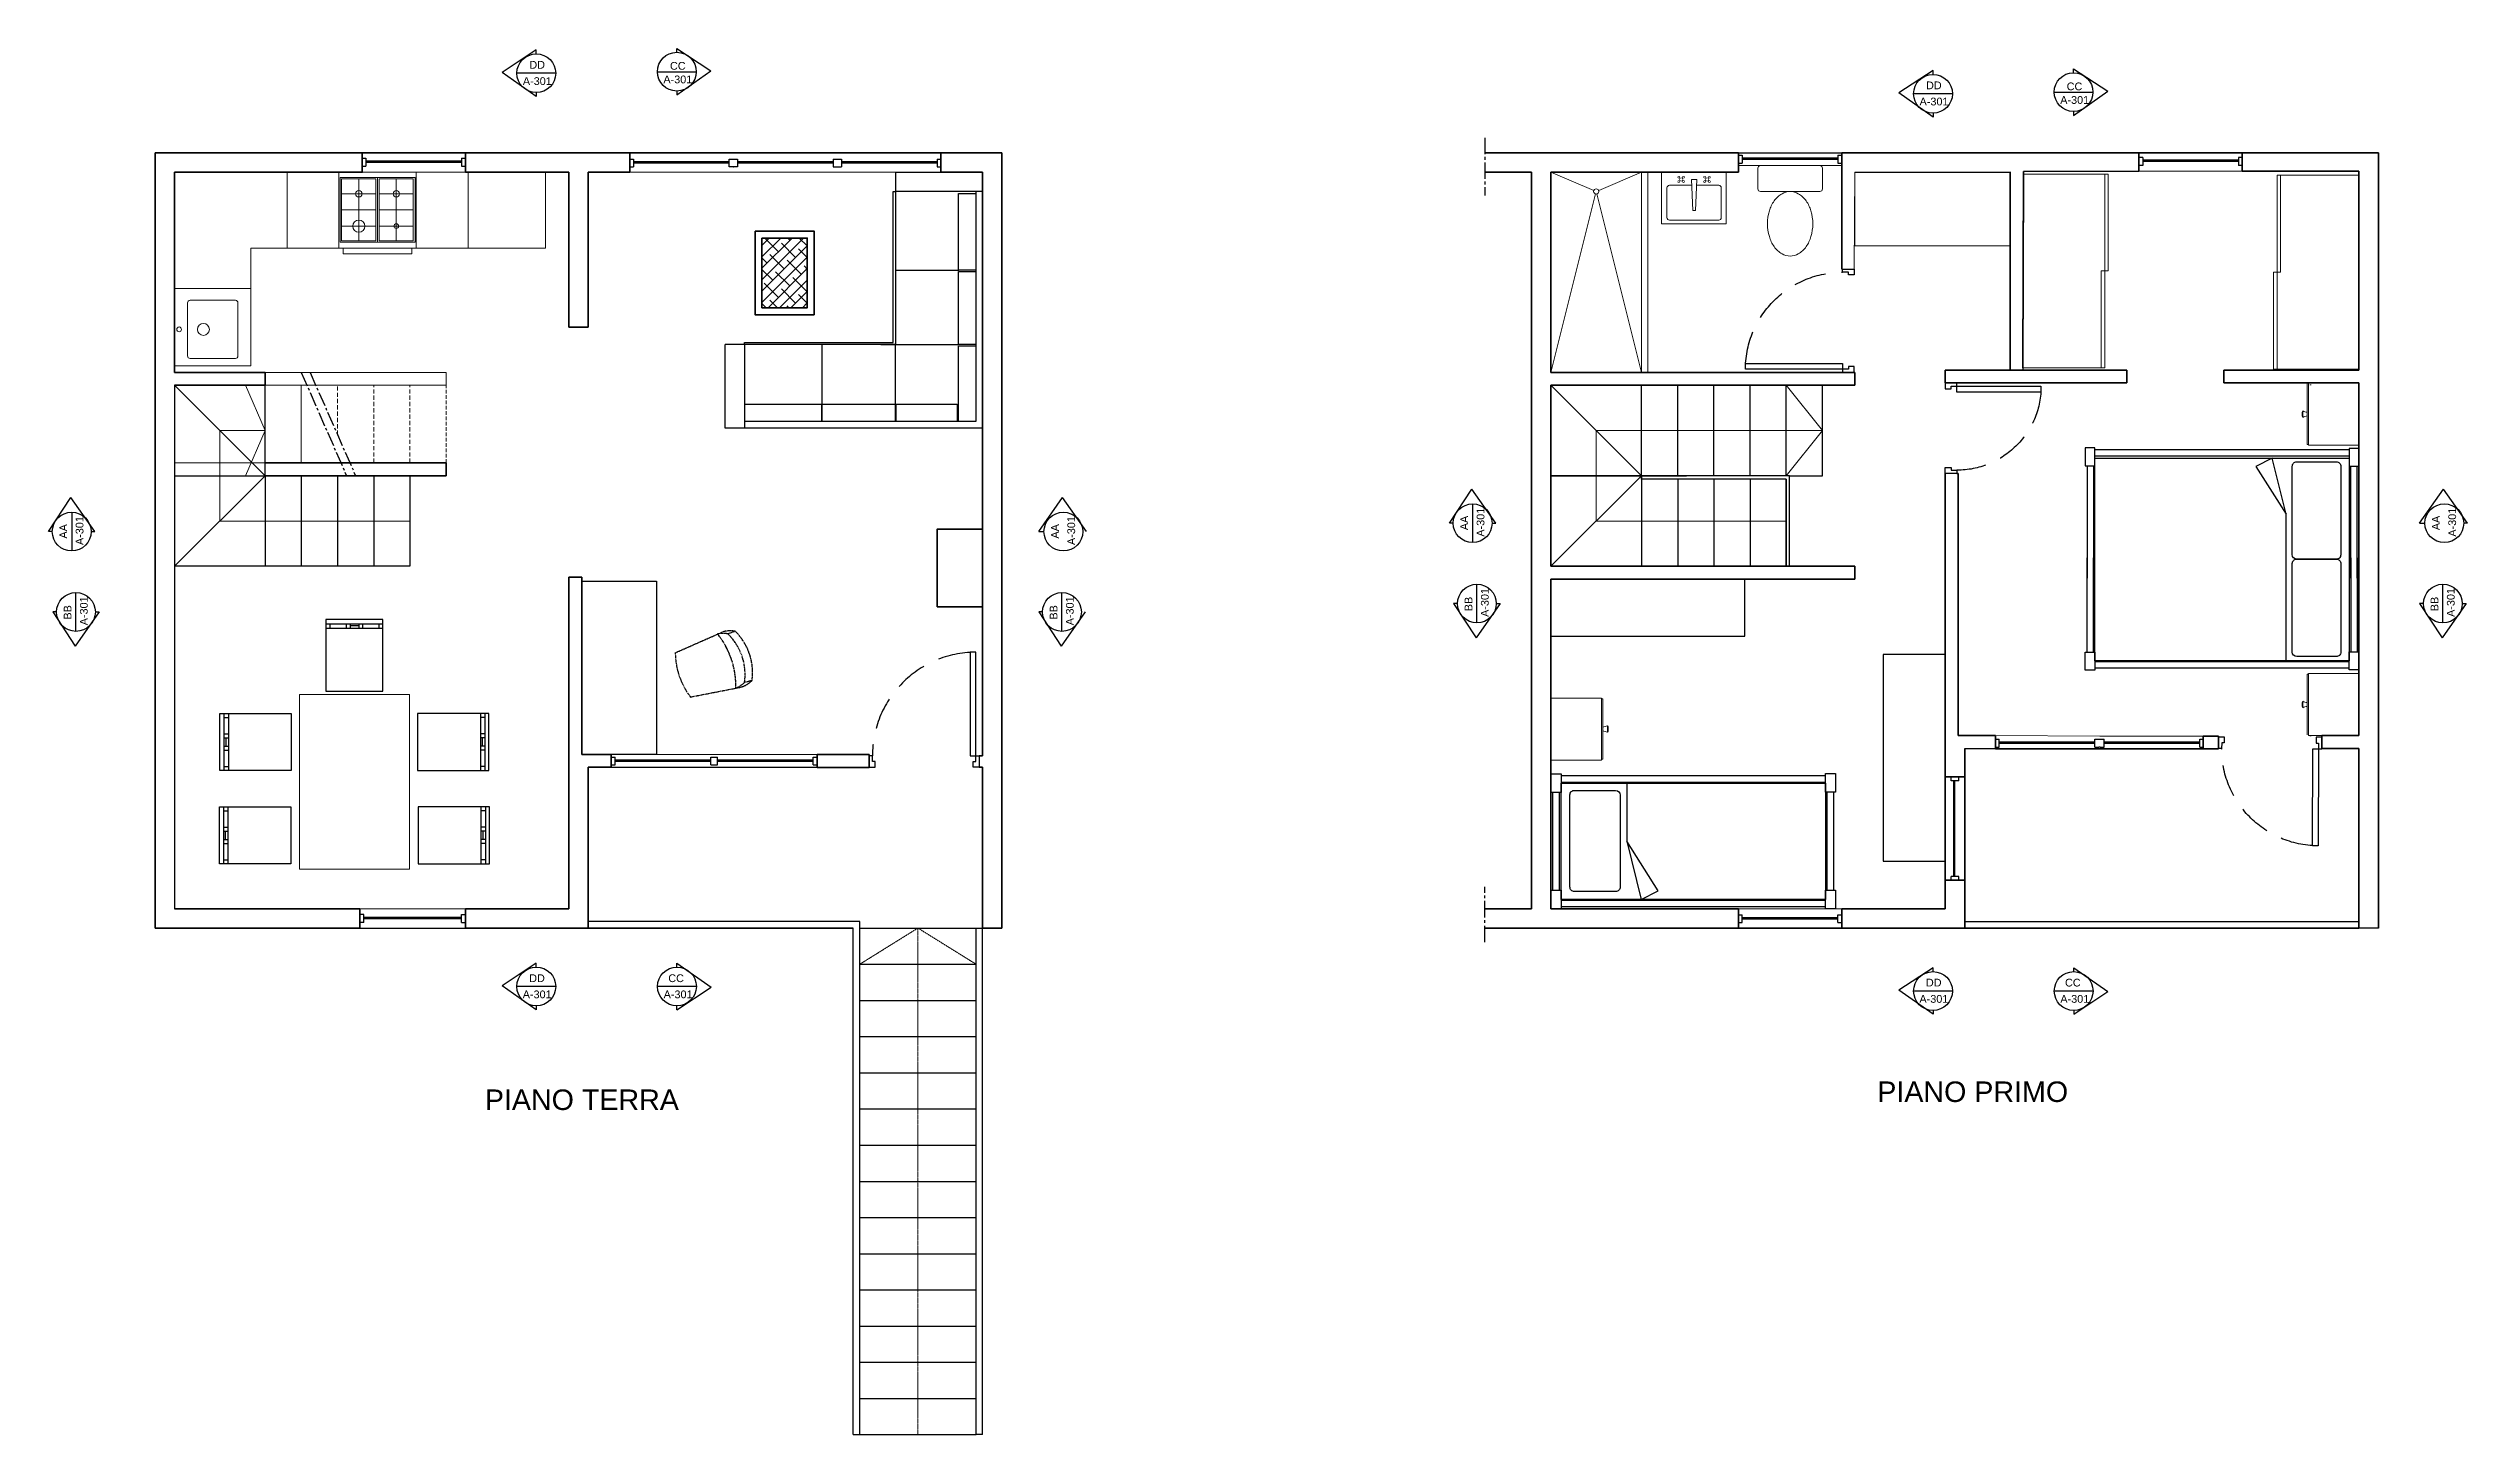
# Model space of a CAD drawing. Header units: millimetres. Extents: x 973 to 8173, y 576 to 2646.
# Drawn here: x 973 to 2844, y 1573 to 2646 of the extents above; entities that cross this region are included whole.
import ezdxf

# ---------------------------------------------------------------- set-up
doc = ezdxf.new("R2010")
doc.units = ezdxf.units.MM
doc.linetypes.add('CENTER2', pattern=[1.125, 0.75, -0.125, 0.125, -0.125])
doc.linetypes.add('HIDDEN', pattern=[0.375, 0.25, -0.125])
for name, color, linetype in [('A-ANNO-SCRN', 30, 'Continuous'), ('prospetti', 7, 'Continuous'), ('quote e robe', 3, 'Continuous'), ('SECT-SYMB', 6, 'Continuous'), ('struttura', 7, 'Continuous')]:
    doc.layers.add(name, color=color, linetype=linetype)
for name, color, linetype, lineweight in [('A-DOOR-FULL', 4, 'Continuous', 25), ('A-FLOR-OVHD', 3, 'HIDDEN', 18), ('A-FLOR-STRS', 4, 'Continuous', 25), ('A-FURN', 8, 'Continuous', 18), ('A-GLAZ-FULL', 4, 'Continuous', 25), ('A-WALL-FULL', 7, 'Continuous', 35), ('A-WALL-FULL-EXTR', 7, 'Continuous', 35), ('A-WALL-FULL-INTR', 7, 'Continuous', 35), ('quote', 3, 'Continuous', 18)]:
    doc.layers.add(name, color=color, linetype=linetype, lineweight=lineweight)
doc.styles.get("Standard").update_dxf_attribs({"font": 'Arial.ttf'})

msp = doc.modelspace()

# ---------------------------------------------------------------- texts
at = {"layer": 'quote', "char_height": 15.851, "attachment_point": 1}
for s, insert in [('PIANO TERRA', (1310.2, 1840.4)), ('PIANO PRIMO', (2387.3, 1846.6))]:
    msp.add_mtext_dynamic_manual_height_columns(s, width=216.707, gutter_width=12.5, heights=[0], dxfattribs=dict(at, insert=insert))
at = {"layer": 'SECT-SYMB', "color": 4}
for s, p in [('A-301', (1339.6, 2617.7)), ('DD', (1344.6, 2630.3)), ('A-301', (1448.3, 2619)), ('CC', (1453.4, 2629.5)), ('DD', (2425, 2614.4)), ('A-301', (2420, 2601.9)), ('A-301', (2528.8, 2603.1)), ('CC', (2533.8, 2613.6)), ('DD', (1344.5, 1923.5)), ('CC', (1452.1, 1923.5)), ('A-301', (1339.5, 1911)), ('A-301', (1448.5, 1911)), ('A-301', (2419.9, 1907.5)), ('DD', (2424.9, 1920.1)), ('A-301', (2528.9, 1907.5)), ('CC', (2532.5, 1920.1))]:
    msp.add_text(s, height=6, dxfattribs=at).set_placement(p)
for s, p in [('A-301', (999.7, 2261.7)), ('A-301', (999.7, 2261.7)), ('A-301', (1766.8, 2261.7)), ('AA', (2070.8, 2273.2)), ('A-301', (2083.4, 2268.2)), ('AA', (2822.4, 2273.2)), ('A-301', (2835, 2268.2)), ('AA', (987.1, 2266.7)), ('AA', (987.1, 2266.7)), ('AA', (1754.2, 2266.7)), ('A-301', (2086.7, 2206.1)), ('A-301', (2833.9, 2206.1)), ('BB', (990.4, 2204)), ('BB', (990.4, 2204)), ('A-301', (1003, 2199.6)), ('A-301', (1003, 2199.6)), ('BB', (1753.1, 2204)), ('A-301', (1765.7, 2199.6)), ('BB', (2074.1, 2210.5)), ('BB', (2821.3, 2210.5))]:
    msp.add_text(s, height=6, rotation=90, dxfattribs=at).set_placement(p)

# ---------------------------------------------------------------- blocks, each defined once
blk = doc.blocks.new('DOOR-80')
for points in [[(-0.07, 0.89), (-0.07, 0.09), (-0.025, 0.09), (-0.025, 0.89), (-0.07, 0.89)], [(-0.825, 0.09), (-0.85, 0.09), (-0.85, 0), (-0.805, 0), (-0.805, 0.045), (-0.825, 0.045), (-0.825, 0.09)], [(-0.025, 0.09), (0, 0.09), (0, 0), (-0.045, 0), (-0.045, 0.045), (-0.025, 0.045), (-0.025, 0.09)]]:
    blk.add_lwpolyline(points)
at = {"linetype": 'HIDDEN'}
blk.add_arc((-0.023, 0.089), 0.802, 93.3811, 179.9341, dxfattribs=at)
blk = doc.blocks.new('INOD')
for p, q in [((0.23, 0), (-0.23, 0)), ((-0.25, -0.02), (-0.25, -0.18)), ((0.25, -0.18), (0.25, -0.02)), ((-0.23, -0.2), (0.23, -0.2))]:
    blk.add_line(p, q)
blk.add_lwpolyline([(-0.175, -0.45, 0.07067), (-0.161, -0.549, 0.082314), (-0.124, -0.627, 0.106842), (-0.063, -0.683, 0.13438), (0, -0.7, 0.13438), (0.063, -0.683, 0.106842), (0.124, -0.627, 0.082314), (0.161, -0.549, 0.07067), (0.175, -0.45, 0.07067), (0.161, -0.351, 0.082314), (0.124, -0.273, 0.106842), (0.063, -0.217, 0.13438), (0, -0.2, 0.13438), (-0.063, -0.217, 0.106842), (-0.124, -0.273, 0.082314), (-0.161, -0.351, 0.07067)], format="xyb", close=True)
for centre, start, end in [((-0.23, -0.02), 90, 180), ((-0.23, -0.18), 180, 270), ((0.23, -0.02), 0, 90), ((0.23, -0.18), 270, 0)]:
    blk.add_arc(centre, 0.02, start, end)
blk = doc.blocks.new('DOOR-75')
for points in [[(-0.07, 0.84), (-0.07, 0.09), (-0.025, 0.09), (-0.025, 0.84), (-0.07, 0.84)], [(-0.775, 0.09), (-0.8, 0.09), (-0.8, 0), (-0.755, 0), (-0.755, 0.045), (-0.775, 0.045), (-0.775, 0.09)], [(-0.025, 0.09), (0, 0.09), (0, 0), (-0.045, 0), (-0.045, 0.045), (-0.025, 0.045), (-0.025, 0.09)]]:
    blk.add_lwpolyline(points)
at = {"linetype": 'HIDDEN'}
blk.add_arc((-0.023, 0.089), 0.752, 93.6181, 179.9249, dxfattribs=at)
blk = doc.blocks.new('DOOR-65')
for points in [[(-0.07, 0.74), (-0.07, 0.09), (-0.025, 0.09), (-0.025, 0.74), (-0.07, 0.74)], [(-0.675, 0.09), (-0.7, 0.09), (-0.7, 0), (-0.655, 0), (-0.655, 0.045), (-0.675, 0.045), (-0.675, 0.09)], [(-0.025, 0.09), (0, 0.09), (0, 0), (-0.045, 0), (-0.045, 0.045), (-0.025, 0.045), (-0.025, 0.09)]]:
    blk.add_lwpolyline(points)
at = {"linetype": 'HIDDEN'}
blk.add_arc((-0.022, 0.089), 0.653, 94.2076, 179.8995, dxfattribs=at)
blk = doc.blocks.new('A$C314E146F')
at = {"layer": 'struttura'}
for p, q in [((56.5, 93.5), (56.5, 50.2)), ((56.5, 50.2), (67.2, 6.9)), ((79.9, 13.3), (56.5, 50.2)), ((67.2, 6.9), (79.9, 13.3))]:
    blk.add_line(p, q, dxfattribs=at)
for points in [[(0, 100.4), (7.5, 100.4), (7.5, 86.6), (0, 86.6)], [(7.5, 93.5), (204.4, 93.5), (204.4, 6.9), (7.5, 6.9)], [(204.4, 100.7), (211.9, 100.7), (211.9, 86.9), (204.4, 86.9)], [(0, 13.7), (7.5, 13.7), (7.5, 0), (0, 0)], [(204.4, 13.7), (211.9, 13.7), (211.9, 0), (204.4, 0)]]:
    blk.add_lwpolyline(points, close=True, dxfattribs=at)
for points in [[(7.5, 99.3), (204.4, 99.3)], [(7.5, 94.3), (204.4, 94.3)], [(1.4, 13.7), (1.4, 86.6)], [(6.3, 13.7), (6.3, 86.6)], [(205.4, 86.9), (205.4, 13.7)], [(210.4, 86.9), (210.4, 13.7)], [(204.4, 6.2), (7.5, 6.2)], [(204.4, 1.3), (7.5, 1.3)]]:
    blk.add_lwpolyline(points, dxfattribs=at)
blk.add_lwpolyline([(14.1, 50.5), (14.1, 84.8, -0.432307), (17.6, 88.1), (48.1, 88.1, -0.414026), (51.6, 84.6), (51.6, 16.1, -0.419057), (48.2, 12.7), (17.5, 12.7, -0.423065), (14.1, 16.2), (14.1, 84.8)], format="xyb", dxfattribs=at)

# ---------------------------------------------------------------- hatches: boundary and pattern name
at = {"layer": 'A-ANNO-SCRN'}
h = msp.add_hatch(dxfattribs=at)
h.set_pattern_fill('ANSI38', color=3, scale=50)
h.set_pattern_definition([(45, (993.767, 1538.511), (-4.419417, 4.419417), []), (135, (993.767, 1538.511), (-13.258252, 4.419417), [15.625, -9.375])])
h.paths.add_polyline_path([(1524.5, 2445.3), (1559.6, 2445.3), (1559.6, 2499.2), (1524.5, 2499.2)])

# ---------------------------------------------------------------- linework, layer by layer
at = {"linetype": 'CENTER2', "ltscale": 17}
for p, q in [((2083.7, 2576.9), (2083.7, 2532.2)), ((2083.7, 1954.4), (2083.7, 1997.3))]:
    msp.add_line(p, q, dxfattribs=at)
at = {"color": 253}
for p, q in [((2279.9, 2565.3), (2359.9, 2565.3)), ((1213.6, 1965.3), (1295.2, 1965.3))]:
    msp.add_line(p, q, dxfattribs=at)
at = {"color": 3}
for p, q in [((1627.8, 2550.3), (1627.8, 2416.9)), ((2490, 2550.3), (2490, 2493.3)), ((2500.3, 2548.8), (2500, 2398.8)), ((1626.1, 2418.5), (1626.1, 2535.3)), ((1626.1, 2535.3), (1627.8, 2535.3)), ((1695.2, 2535.3), (1695.2, 2352.1)), ((1676.8, 2474.1), (1627.8, 2474.1)), ((1511, 2416.9), (1496, 2416.9)), ((1511, 2416.9), (1511, 2418.5)), ((1511, 2418.5), (1626.1, 2418.5)), ((1616.4, 2416.9), (1511, 2416.9)), ((1571.1, 2370.8), (1571, 2416.9)), ((1627.8, 2416.9), (1615, 2416.9)), ((1616.4, 2416.9), (1676.3, 2416.9)), ((1627.8, 2370.6), (1627.8, 2416.9)), ((1628.1, 2370.6), (1628.1, 2357.2)), ((1690.1, 2357.2), (1511, 2357.2)), ((1695.2, 2352.1), (1511, 2352.1)), ((1385.2, 2099.7), (1385.2, 2233.7)), ((1385.2, 2233.7), (1442.9, 2233.7)), ((1442.9, 2233.7), (1442.9, 2099.7)), ((2284.9, 2235.3), (2134.9, 2235.3)), ((2134.9, 2235.3), (2134.9, 2191.3)), ((2284.9, 2191.3), (2284.9, 2235.3)), ((1187.3, 2200.8), (1231.3, 2200.8)), ((1187.3, 2197.4), (1231.3, 2197.4)), ((1190.3, 2200.8), (1190.3, 2197.4)), ((1203, 2200.8), (1203, 2197.4)), ((1206.1, 2200.8), (1206.1, 2197.4)), ((1212.6, 2199.1), (1206.1, 2199.1)), ((1212.6, 2200.8), (1212.6, 2197.4)), ((1215.6, 2200.8), (1215.6, 2197.4)), ((1228.2, 2200.8), (1228.2, 2197.4)), ((2134.9, 2191.3), (2284.9, 2191.3)), ((2715.9, 2139.9), (2715.9, 2136.7)), ((1108.4, 2131.4), (1108.4, 2087.3)), ((1108.4, 2128.3), (1111.8, 2128.3)), ((1108.4, 2115.7), (1111.8, 2115.7)), ((1111.8, 2131.4), (1111.8, 2087.3)), ((1306.8, 2131.4), (1306.8, 2087.3)), ((1310.2, 2128.3), (1306.8, 2128.3)), ((1310.2, 2115.7), (1306.8, 2115.7)), ((1310.2, 2131.4), (1310.2, 2087.3)), ((1108.4, 2112.6), (1111.8, 2112.6)), ((1108.4, 2106.1), (1111.8, 2106.1)), ((1108.4, 2103), (1111.8, 2103)), ((1110.1, 2106.1), (1110.1, 2112.6)), ((1310.2, 2112.6), (1306.8, 2112.6)), ((1310.2, 2106.1), (1306.8, 2106.1)), ((1310.2, 2103), (1306.8, 2103)), ((1308.5, 2106.1), (1308.5, 2112.6)), ((1442.9, 2099.7), (1385.2, 2099.7)), ((1108.4, 2090.4), (1111.8, 2090.4)), ((1310.2, 2090.4), (1306.8, 2090.4)), ((1108, 2059.1), (1108, 2015)), ((1111.5, 2059), (1111.5, 2015)), ((1307.1, 2059), (1307.1, 2015)), ((1310.6, 2059.1), (1310.6, 2015)), ((1108, 2056), (1111.5, 2056)), ((1108, 2043.3), (1111.5, 2043.3)), ((1108, 2040.3), (1111.5, 2040.3)), ((1109.7, 2033.8), (1109.7, 2040.3)), ((1310.6, 2056), (1307.1, 2056)), ((1310.6, 2043.3), (1307.1, 2043.3)), ((1310.6, 2040.3), (1307.1, 2040.3)), ((1308.8, 2033.8), (1308.8, 2040.3)), ((1108, 2033.8), (1111.5, 2033.8)), ((1108, 2030.7), (1111.5, 2030.7)), ((1310.6, 2033.8), (1307.1, 2033.8)), ((1310.6, 2030.7), (1307.1, 2030.7)), ((1108, 2018.1), (1111.5, 2018.1)), ((1310.6, 2018.1), (1307.1, 2018.1)), ((1600.2, 1970.3), (1390.2, 1970.3)), ((2454.9, 1970.4), (2759.9, 1970.4))]:
    msp.add_line(p, q, dxfattribs=at)
at = {"color": 7}
for p, q in [((2369.8, 2550.3), (2490, 2550.3)), ((2500, 2398.8), (2500, 2397.1)), ((1070.2, 2385.3), (1070.2, 2325.3)), ((2454.9, 2104.3), (2478.7, 2104.3)), ((1690.2, 1965.3), (1695.2, 1965.3)), ((2774.9, 1965.3), (2759.9, 1965.3)), ((1595.2, 1573.3), (1600.2, 1573.3)), ((1695.2, 1573.3), (1690.2, 1573.3))]:
    msp.add_line(p, q, dxfattribs=at)
at = {"color": 7, "true_color": 0xffffff}
msp.add_line((1690.1, 2535.3), (1690.1, 2357.2), dxfattribs=at)
for p, q in [((1375.2, 2430.3), (1375.2, 2430.3)), ((1070.2, 2325.3), (1070.2, 1980.3))]:
    msp.add_line(p, q)
at = {"color": 3, "linetype": 'CENTER2', "ltscale": 15}
for p, q in [((1168.2, 2395.3), (1203.2, 2315.3)), ((1175, 2395.3), (1210.2, 2315.3))]:
    msp.add_line(p, q, dxfattribs=at)
at = {"color": 3, "linetype": 'CENTER2'}
for p, q in [((1457.5, 2178.3), (1493.9, 2194.4)), ((1503.9, 2194.9), (1498.2, 2192.9)), ((1516.8, 2156.8), (1511.1, 2155.3)), ((1469.2, 2144.1), (1508.2, 2151.7))]:
    msp.add_line(p, q, dxfattribs=at)
at = {"color": 3}
for points in [[(1627.8, 2550.3), (1695.2, 2550.3), (1695.2, 2535.3), (1627.8, 2535.3)], [(1511, 2416.9), (1511, 2352.1), (1496, 2352.1), (1496, 2416.9)], [(1628.1, 2370.6), (1675.6, 2370.6), (1675.6, 2357.2), (1628.1, 2357.2)], [(1187.3, 2204), (1187.3, 2148.7), (1231.3, 2148.7), (1231.3, 2204), (1187.3, 2204)], [(1105.2, 2131.4), (1160.5, 2131.4), (1160.5, 2087.3), (1105.2, 2087.3), (1105.2, 2131.4)], [(1313.4, 2131.4), (1258.1, 2131.4), (1258.1, 2087.3), (1313.4, 2087.3), (1313.4, 2131.4)], [(1104.9, 2059.1), (1160.1, 2059.1), (1160.1, 2015), (1104.9, 2015), (1104.9, 2059.1)], [(1313.7, 2059.1), (1258.5, 2059.1), (1258.5, 2015), (1313.7, 2015), (1313.7, 2059.1)]]:
    msp.add_lwpolyline(points, dxfattribs=at)
for points in [[(1690.1, 2474.5), (1676.7, 2474.5), (1676.7, 2533.7), (1690.1, 2533.7)], [(1690.1, 2416.9), (1676.7, 2416.9), (1676.7, 2473.3), (1690.1, 2473.3)], [(1690.1, 2357.2), (1676.7, 2357.2), (1676.7, 2415.9), (1690.1, 2415.9)], [(1570.5, 2370.6), (1570.5, 2357.2), (1511.3, 2357.2), (1511.3, 2370.6)], [(1627.7, 2370.6), (1627.7, 2357.2), (1571.2, 2357.2), (1571.2, 2370.6)]]:
    msp.add_lwpolyline(points, close=True, dxfattribs=at)
at = {"color": 3, "linetype": 'CENTER2'}
for centre, radius, start, end in [((1494.4, 2171), 22.3, 80.1665, 100.6897), ((1439, 2152.3), 65.4, 358.888, 38.3691), ((1500.1, 2173), 22.3, 80.1665, 106.0903), ((1467.4, 2161.4), 44.1, 352.1221, 45.637), ((1472.5, 2163), 44.8, 352.0125, 45.4416), ((1515.3, 2179), 57.8, 180.745, 217.1749), ((1495.8, 2171.6), 22.3, 292.6223, 313.2063), ((1501.6, 2173), 22.3, 287.2825, 313.2063)]:
    msp.add_arc(centre, radius, start, end, dxfattribs=at)
at = {"layer": 'A-FLOR-OVHD', "linetype": 'ByBlock'}
for p, q in [((1215.2, 2550.3), (1295.2, 2550.3)), ((1140.2, 2395.3), (1280.2, 2395.3)), ((1140.2, 2385.3), (1280.2, 2385.3)), ((1168.2, 2325.3), (1168.2, 2385.3)), ((1280.2, 2395.3), (1280.2, 2385.3)), ((2344.9, 2350.3), (2316.9, 2385.3)), ((1105.2, 2280.3), (1105.2, 2350.3)), ((1105.2, 2350.3), (1140.2, 2350.3)), ((2169.9, 2280.3), (2169.9, 2350.3)), ((2169.9, 2350.3), (2344.9, 2350.3)), ((2344.9, 2350.3), (2316.9, 2315.3)), ((1140.2, 2325.3), (1070.2, 2325.3)), ((1252.2, 2280.3), (1105.2, 2280.3)), ((2316.9, 2280.3), (2169.9, 2280.3))]:
    msp.add_line(p, q, dxfattribs=at)
at = {"layer": 'A-FLOR-OVHD'}
msp.add_line((1215.6, 2550.3), (1295.9, 2550.3), dxfattribs=at)
at = {"layer": 'A-FLOR-OVHD', "color": 253, "linetype": 'ByBlock'}
for p, q in [((1422.3, 2550.3), (1502.6, 2550.3)), ((1502.6, 2550.3), (1582.6, 2550.3)), ((1582.6, 2550.3), (1663, 2550.3)), ((2279.9, 2555.3), (2359.9, 2555.3)), ((2669.6, 2550.9), (2588.6, 2550.9)), ((1408, 2099.7), (1567, 2099.7)), ((2478.7, 2114.3), (2559.4, 2113.9)), ((2559.4, 2113.9), (2639.4, 2113.9)), ((1213.6, 1980.3), (1295.2, 1980.3)), ((2279.9, 1980.3), (2359.9, 1980.3))]:
    msp.add_line(p, q, dxfattribs=at)
at = {"layer": 'A-FLOR-OVHD', "color": 3, "ltscale": 13}
for p, q in [((1196.2, 2347.1), (1196.2, 2385.3)), ((1224.2, 2325.3), (1224.2, 2385.3)), ((1252.2, 2325.3), (1252.2, 2385.3))]:
    msp.add_line(p, q, dxfattribs=at)
at = {"layer": 'A-FLOR-OVHD', "ltscale": 11}
msp.add_line((1280.2, 2325.3), (1280.2, 2385.3), dxfattribs=at)
at = {"layer": 'A-FLOR-OVHD', "color": 253}
msp.add_line((2439.9, 2002.3), (2439.9, 2082.3), dxfattribs=at)
at = {"layer": 'A-FLOR-OVHD', "linetype": 'ByBlock'}
for points in [[(1140.2, 2350.3), (1125.1, 2385.3)], [(1140.2, 2350.3), (1125.1, 2315.3)]]:
    msp.add_lwpolyline(points, dxfattribs=at)
at = {"layer": 'A-FLOR-OVHD'}
for points in [[(1690.2, 1937.3), (1645.2, 1965.3), (1600.2, 1937.3)], [(1645.2, 1573.3), (1645.2, 1965.3)]]:
    msp.add_lwpolyline(points, dxfattribs=at)
at = {"layer": 'A-FLOR-STRS', "linetype": 'ByBlock', "ltscale": 0.001}
for q in [(1070.2, 2385.3), (1140.2, 2385.3)]:
    msp.add_line((1140.2, 2315.3), q, dxfattribs=at)
at = {"layer": 'A-FLOR-STRS'}
for p, q in [((2204.9, 2315.3), (2134.9, 2385.3)), ((2204.9, 2315.3), (2204.9, 2385.3)), ((2232.9, 2315.3), (2232.9, 2385.3)), ((2260.9, 2315.3), (2260.9, 2385.3)), ((2288.9, 2315.3), (2288.9, 2385.3)), ((2316.9, 2315.3), (2316.9, 2385.3)), ((2344.9, 2315.3), (2344.9, 2385.3)), ((2204.9, 2315.3), (2134.9, 2315.3)), ((2134.9, 2315.3), (2239.8, 2315.3)), ((2204.9, 2315.3), (2134.9, 2245.3)), ((2204.9, 2315.3), (2204.9, 2245.3)), ((2204.9, 2312.8), (2204.9, 2315.3)), ((2232.9, 2312.8), (2232.9, 2245.3)), ((2260.9, 2312.8), (2260.9, 2245.3)), ((2288.9, 2312.8), (2288.9, 2245.3)), ((2316.9, 2312.8), (2316.9, 2245.3)), ((2319.4, 2315.3), (2344.9, 2315.3)), ((1600.2, 1965.3), (1690.2, 1965.3)), ((1600.2, 1937.3), (1690.2, 1937.3)), ((1600.2, 1909.3), (1690.2, 1909.3)), ((1600.2, 1881.3), (1690.2, 1881.3)), ((1600.2, 1853.3), (1690.2, 1853.3)), ((1600.2, 1825.3), (1690.2, 1825.3)), ((1600.2, 1797.3), (1690.2, 1797.3)), ((1600.2, 1769.3), (1690.2, 1769.3)), ((1600.2, 1741.3), (1690.2, 1741.3)), ((1600.2, 1713.3), (1690.2, 1713.3)), ((1600.2, 1685.3), (1690.2, 1685.3)), ((1600.2, 1657.3), (1690.2, 1657.3)), ((1600.2, 1629.3), (1690.2, 1629.3)), ((1600.2, 1601.3), (1690.2, 1601.3)), ((1600.2, 1573.3), (1690.2, 1573.3))]:
    msp.add_line(p, q, dxfattribs=at)
at = {"layer": 'A-FLOR-STRS', "linetype": 'ByBlock'}
for p, q in [((1070.2, 2315.3), (1140.2, 2315.3)), ((1140.2, 2315.3), (1140.2, 2245.3)), ((1168.2, 2315.3), (1168.2, 2245.3)), ((1196.2, 2315.3), (1196.2, 2245.3)), ((1224.2, 2315.3), (1224.2, 2245.3)), ((1252.2, 2315.3), (1252.2, 2245.3)), ((1252.2, 2245.3), (1070.2, 2245.3))]:
    msp.add_line(p, q, dxfattribs=at)
at = {"layer": 'A-FLOR-STRS', "linetype": 'ByBlock', "ltscale": 15}
msp.add_line((1140.2, 2315.3), (1070.2, 2245.3), dxfattribs=at)
at = {"layer": 'A-FLOR-STRS', "color": 3}
for p, q in [((1595.2, 1573.3), (1595.2, 1965.3)), ((1600.2, 1573.3), (1600.2, 1970.3)), ((1690.2, 1573.3), (1690.2, 1965.3)), ((1695.2, 1573.3), (1695.2, 1965.3))]:
    msp.add_line(p, q, dxfattribs=at)
at = {"layer": 'A-FLOR-STRS'}
for points in [[(2319.4, 2245.3), (2319.4, 2315.3), (2204.9, 2315.3)], [(2316.9, 2245.3), (2316.9, 2312.8), (2204.9, 2312.8)]]:
    msp.add_lwpolyline(points, dxfattribs=at)
at = {"layer": 'A-FURN', "color": 3}
for p, q in [((1070.2, 2550.3), (1070.2, 2497.3)), ((1129.2, 2550.3), (1070.2, 2550.3)), ((1070.2, 2550.3), (1070.2, 2497.3)), ((1129.2, 2550.3), (1357.2, 2550.3)), ((1157.2, 2550.3), (1157.2, 2491.3)), ((1197.2, 2550.3), (1197.2, 2491.3)), ((1198.2, 2496), (1198.2, 2546)), ((1227.2, 2546), (1198.2, 2546)), ((1227.2, 2546), (1227.2, 2496)), ((1227.2, 2546), (1256.2, 2546)), ((1256.2, 2546), (1256.2, 2496)), ((1257.2, 2550.3), (1257.2, 2491.3)), ((1297.2, 2550.3), (1297.2, 2491.3)), ((1357.2, 2491.3), (1357.2, 2550.3)), ((2168.1, 2536.1), (2134.9, 2550.3)), ((2171.8, 2536.1), (2204.9, 2550.3)), ((2204.9, 2550.3), (2204.9, 2395.3)), ((2209.9, 2550.3), (2209.9, 2395.3)), ((2220.5, 2550.3), (2220.5, 2510.3)), ((2270.5, 2510.3), (2270.5, 2550.3)), ((2370, 2550.3), (2490, 2550.3)), ((2370, 2493.3), (2370, 2550.3)), ((2566, 2548.8), (2500.3, 2548.8)), ((2566, 2473.8), (2566, 2548.8)), ((2759.9, 2547.9), (2696.6, 2547.9)), ((2759.9, 2397.9), (2759.9, 2547.9)), ((1199.4, 2497), (1199.4, 2545)), ((1226, 2545), (1199.4, 2545)), ((1212.7, 2533.5), (1199.4, 2533.5)), ((1212.7, 2521), (1212.7, 2545)), ((1212.7, 2533.5), (1226, 2533.5)), ((1226, 2545), (1226, 2497)), ((1228.4, 2545), (1228.4, 2497)), ((1228.4, 2545), (1254.8, 2545)), ((1228.4, 2533.5), (1254.8, 2533.5)), ((1241.7, 2545), (1241.7, 2497)), ((1254.8, 2545), (1254.8, 2497)), ((2169.4, 2533.4), (2134.9, 2395.3)), ((2204.9, 2395.3), (2170.4, 2533.4)), ((2224.6, 2538.1), (2224.6, 2515.1)), ((2243.8, 2540.1), (2226.6, 2540.1)), ((2264.6, 2540.1), (2247.4, 2540.1)), ((2266.6, 2515.1), (2266.6, 2538.1)), ((1212.7, 2521), (1199.4, 2521)), ((1212.7, 2508.5), (1199.4, 2508.5)), ((1212.7, 2521), (1226, 2521)), ((1212.7, 2521), (1212.7, 2497)), ((1212.7, 2508.5), (1226, 2508.5)), ((1228.4, 2521), (1254.8, 2521)), ((1228.4, 2508.5), (1254.8, 2508.5)), ((2220.5, 2510.3), (2270.5, 2510.3)), ((2226.6, 2513.1), (2264.6, 2513.1)), ((1070.2, 2497.3), (1070.2, 2460.3)), ((1070.2, 2497.3), (1070.2, 2460.3)), ((1129.2, 2491.3), (1157.2, 2491.3)), ((1129.2, 2491.3), (1129.2, 2454.3)), ((1157.2, 2491.3), (1197.2, 2491.3)), ((1197.2, 2491.3), (1257.2, 2491.3)), ((1256.2, 2496), (1198.2, 2496)), ((1226, 2497), (1199.4, 2497)), ((1200.7, 2491.3), (1200.7, 2487.1)), ((1254.8, 2497), (1228.4, 2497)), ((1253.6, 2487.1), (1253.6, 2491.3)), ((1257.2, 2491.3), (1297.2, 2491.3)), ((1297.2, 2491.3), (1357.2, 2491.3)), ((2490, 2493.3), (2370, 2493.3)), ((1200.7, 2487.1), (1253.6, 2487.1)), ((2693.9, 2472.9), (2693.9, 2397.9)), ((1070.2, 2460.3), (1070.2, 2400.3)), ((1070.2, 2460.3), (1129.2, 2460.3)), ((1070.2, 2460.3), (1070.2, 2400.3)), ((1129.2, 2454.3), (1129.2, 2400.3)), ((1080.2, 2449.1), (1080.2, 2408.1)), ((1117.2, 2451.1), (1082.2, 2451.1)), ((1119.2, 2408.1), (1119.2, 2449.1)), ((1070.2, 2400.3), (1129.2, 2400.3)), ((1082.2, 2406.1), (1117.2, 2406.1)), ((2500, 2398.8), (2563.3, 2398.8)), ((2693.9, 2397.9), (2759.9, 2397.9)), ((2719.9, 2386.4), (2719.9, 2339.6)), ((2720.9, 2387), (2720.9, 2339)), ((2720.9, 2387), (2759.9, 2387)), ((2759.9, 2387), (2759.9, 2339)), ((2715.9, 2364.5), (2716.4, 2365.5)), ((2715.9, 2364.5), (2715.9, 2361.3)), ((2715.9, 2361.3), (2716.4, 2360.5)), ((2716.4, 2365.5), (2716.4, 2360.5)), ((2719.9, 2339.6), (2720.9, 2339.6)), ((2720.9, 2339), (2759.9, 2339)), ((2719.9, 2114.9), (2719.9, 2161.7)), ((2719.9, 2161.7), (2720.9, 2161.7)), ((2720.9, 2114.3), (2720.9, 2162.3)), ((2720.9, 2162.3), (2759.9, 2162.3)), ((2759.9, 2114.3), (2759.9, 2162.3)), ((1166.8, 2011), (1166.8, 2146)), ((1166.8, 2146), (1251.8, 2146)), ((1251.8, 2146), (1251.8, 2011)), ((2173.9, 2143.3), (2134.9, 2143.3)), ((2134.9, 2095.3), (2134.9, 2143.3)), ((2173.9, 2095.3), (2173.9, 2143.3)), ((2175, 2142.7), (2173.9, 2142.7)), ((2175, 2095.9), (2175, 2142.7)), ((2715.9, 2139.9), (2716.4, 2140.8)), ((2715.9, 2136.7), (2716.4, 2135.8)), ((2716.4, 2135.8), (2716.4, 2140.8)), ((2178.5, 2116.8), (2178.5, 2121.8)), ((2179, 2120.9), (2178.5, 2121.8)), ((2179, 2117.7), (2178.5, 2116.8)), ((2179, 2117.7), (2179, 2120.9)), ((2720.9, 2114.3), (2759.9, 2114.3)), ((2173.9, 2095.3), (2134.9, 2095.3)), ((2173.9, 2095.9), (2175, 2095.9)), ((1251.8, 2011), (1166.8, 2011))]:
    msp.add_line(p, q, dxfattribs=at)
at = {"layer": 'A-FURN', "color": 0}
msp.add_line((2369.8, 2550.3), (2369.4, 2475.3), dxfattribs=at)
at = {"layer": 'A-FURN'}
for p, q in [((2722.8, 2385.6), (2721.8, 2385.6)), ((2722.8, 2114.1), (2721.8, 2114.1))]:
    msp.add_line(p, q, dxfattribs=at)
at = {"layer": 'A-FURN', "linetype": 'ByBlock'}
msp.add_line((1260.2, 2325.3), (1200.2, 2325.3), dxfattribs=at)
at = {"layer": 'A-FURN', "linetype": 'HIDDEN'}
msp.add_line((2774.9, 2182.8), (2774.9, 2032.8), dxfattribs=at)
at = {"layer": 'A-FURN', "color": 3, "const_width": 0.5}
for points in [[(2234.5, 2546.4, 1), (2233, 2546.4, 1)], [(2234.4, 2544.6, 1), (2236.9, 2544.6, 1)], [(2237.4, 2547.1, 1), (2237.4, 2545.6, 1)], [(2254.5, 2546.4, 1), (2253, 2546.4, 1)], [(2254.4, 2544.6, 1), (2256.9, 2544.6, 1)], [(2257.4, 2547.1, 1), (2257.4, 2545.6, 1)], [(2234.5, 2542.9, -1), (2233, 2542.9, -1)], [(2237.4, 2542.2, -1), (2237.4, 2543.7, -1)], [(2254.5, 2542.9, -1), (2253, 2542.9, -1)], [(2257.4, 2542.2, -1), (2257.4, 2543.7, -1)]]:
    msp.add_lwpolyline(points, format="xyb", close=True, dxfattribs=at)
at = {"layer": 'A-FURN', "color": 3}
for points in [[(2566, 2548.8), (2563.3, 2548.8), (2563.3, 2473.8), (2566, 2473.8)], [(2699.3, 2547.9), (2696.6, 2547.9), (2696.6, 2472.9), (2699.3, 2472.9)], [(2244.6, 2520.6), (2246.6, 2520.6), (2247.6, 2544.6), (2243.6, 2544.6)], [(2563.3, 2473.8), (2560.6, 2473.8), (2560.6, 2398.8), (2563.3, 2398.8)], [(2696.6, 2472.9), (2693.9, 2472.9), (2693.9, 2397.9), (2696.6, 2397.9)]]:
    msp.add_lwpolyline(points, close=True, dxfattribs=at)
for centre, radius in [((1212.7, 2533.5), 2.43), ((1241.7, 2533.5), 2.43), ((2169.9, 2535.3), 2), ((1212.7, 2508.5), 4.68), ((1241.7, 2508.5), 1.8), ((1092.5, 2428.6), 4.65), ((1073.7, 2428.6), 1.83)]:
    msp.add_circle(centre, radius, dxfattribs=at)
for centre, radius, start, end in [((2226.6, 2538.1), 2, 90, 180), ((2264.6, 2538.1), 2, 0, 90), ((2226.6, 2515.1), 2, 180, 270), ((2264.6, 2515.1), 2, 270, 0), ((1082.2, 2449.1), 2, 90, 180), ((1117.2, 2449.1), 2, 0, 90), ((1082.2, 2408.1), 2, 180, 270), ((1117.2, 2408.1), 2, 270, 0), ((2722.6, 2380), 15.8, 246.6719, 259.9369), ((2722.6, 2346), 15.8, 100.0631, 113.3281), ((2722.6, 2155.3), 15.8, 246.6719, 259.9369), ((2722.6, 2121.3), 15.8, 100.0631, 113.3281), ((2172.2, 2136.3), 15.8, 280.0631, 293.3281), ((2172.2, 2102.3), 15.8, 66.6719, 79.9369)]:
    msp.add_arc(centre, radius, start, end, dxfattribs=at)
at = {"layer": 'A-GLAZ-FULL'}
for p, q in [((1215.2, 2561), (1218.2, 2561)), ((1215.2, 2555), (1218.2, 2555)), ((1218.2, 2559), (1292.2, 2559)), ((1218.2, 2558), (1292.2, 2558)), ((1292.2, 2561), (1295.2, 2561)), ((1292.2, 2555), (1295.2, 2555)), ((1422.3, 2560.4), (1425.3, 2560.4)), ((1422.3, 2554.4), (1425.3, 2554.4)), ((1425.3, 2558.4), (1499.3, 2558.4)), ((1425.3, 2557.4), (1499.3, 2557.4)), ((1502.3, 2560.4), (1502.6, 2560.4)), ((1502.3, 2554.4), (1502.6, 2554.4)), ((1505.6, 2558.4), (1579.6, 2558.4)), ((1505.6, 2557.4), (1579.6, 2557.4)), ((1579.6, 2560.4), (1582.6, 2560.4)), ((1579.6, 2554.4), (1582.6, 2554.4)), ((1582.6, 2560.4), (1583, 2560.4)), ((1582.6, 2554.4), (1583, 2554.4)), ((1583, 2560.4), (1586, 2560.4)), ((1583, 2554.4), (1586, 2554.4)), ((1586, 2558.4), (1660, 2558.4)), ((1586, 2557.4), (1660, 2557.4)), ((1660, 2560.4), (1663, 2560.4)), ((1660, 2554.4), (1663, 2554.4)), ((2279.9, 2563.3), (2282.9, 2563.3)), ((2279.9, 2557.3), (2282.9, 2557.3)), ((2282.9, 2561.3), (2356.9, 2561.3)), ((2282.9, 2560.3), (2356.9, 2560.3)), ((2356.9, 2563.3), (2359.9, 2563.3)), ((2356.9, 2557.3), (2359.9, 2557.3)), ((2592.6, 2561.5), (2589.6, 2561.5)), ((2592.6, 2555.5), (2589.6, 2555.5)), ((2666.6, 2559.5), (2592.6, 2559.5)), ((2666.6, 2558.5), (2592.6, 2558.5)), ((2669.6, 2561.5), (2666.6, 2561.5)), ((2669.6, 2555.5), (2666.6, 2555.5)), ((1408.1, 2097.5), (1411.1, 2097.5)), ((1485.1, 2097.5), (1488.1, 2097.5)), ((1487.2, 2097.5), (1490.2, 2097.5)), ((1564.2, 2097.5), (1567.2, 2097.5)), ((2478.7, 2111.4), (2481.7, 2111.4)), ((2478.7, 2105.4), (2481.7, 2105.4)), ((2481.7, 2109.4), (2555.7, 2109.4)), ((2481.7, 2108.4), (2555.7, 2108.4)), ((2555.7, 2111.4), (2558.7, 2111.4)), ((2555.7, 2105.4), (2558.7, 2105.4)), ((2558.7, 2111.4), (2559.7, 2111.4)), ((2559.7, 2105.4), (2558.7, 2105.4)), ((2559.7, 2111.4), (2562.7, 2111.4)), ((2559.7, 2105.4), (2562.7, 2105.4)), ((2562.7, 2109.4), (2636.7, 2109.4)), ((2562.7, 2108.4), (2636.7, 2108.4)), ((2636.7, 2111.4), (2639.4, 2111.4)), ((2636.7, 2105.4), (2639.4, 2105.4)), ((1408.1, 2091.5), (1411.1, 2091.5)), ((1411.1, 2095.5), (1485.1, 2095.5)), ((1411.1, 2094.5), (1485.1, 2094.5)), ((1485.1, 2091.5), (1488.1, 2091.5)), ((1487.2, 2091.5), (1490.2, 2091.5)), ((1490.2, 2095.5), (1564.2, 2095.5)), ((1490.2, 2094.5), (1564.2, 2094.5)), ((1564.2, 2091.5), (1567.2, 2091.5)), ((2444.4, 2079.3), (2444.4, 2082.3)), ((2446.4, 2005.3), (2446.4, 2079.3)), ((2447.4, 2005.3), (2447.4, 2079.3)), ((2450.4, 2079.3), (2450.4, 2082.3)), ((2444.4, 2002.3), (2444.4, 2005.3)), ((2450.4, 2002.3), (2450.4, 2005.3)), ((1216.6, 1975.7), (1213.6, 1975.7)), ((1216.6, 1969.7), (1213.6, 1969.7)), ((1216.6, 1973.7), (1292.2, 1973.7)), ((1216.6, 1972.7), (1292.2, 1972.7)), ((1292.2, 1975.7), (1295.2, 1975.7)), ((1292.2, 1969.7), (1295.2, 1969.7)), ((2279.9, 1975.5), (2282.9, 1975.5)), ((2279.9, 1969.5), (2282.9, 1969.5)), ((2282.9, 1973.5), (2356.9, 1973.5)), ((2282.9, 1972.5), (2356.9, 1972.5)), ((2356.9, 1975.5), (2359.9, 1975.5)), ((2356.9, 1969.5), (2359.9, 1969.5))]:
    msp.add_line(p, q, dxfattribs=at)
at = {"layer": 'A-GLAZ-FULL', "ltscale": 0.001}
for p, q in [((1218.2, 2561), (1218.2, 2555)), ((1292.2, 2561), (1292.2, 2555)), ((1425.3, 2560.4), (1425.3, 2554.4)), ((1579.6, 2560.4), (1579.6, 2554.4)), ((1586, 2560.4), (1586, 2554.4)), ((1660, 2560.4), (1660, 2554.4)), ((2282.9, 2563.3), (2282.9, 2557.3)), ((2356.9, 2563.3), (2356.9, 2557.3)), ((2592.6, 2561.5), (2592.6, 2555.5)), ((2666.6, 2561.5), (2666.6, 2555.5)), ((1411.1, 2091.5), (1411.1, 2097.5)), ((1485.1, 2091.5), (1485.1, 2097.5)), ((1490.2, 2091.5), (1490.2, 2097.5)), ((1564.2, 2091.5), (1564.2, 2097.5)), ((2481.7, 2105.4), (2481.7, 2111.4)), ((2555.7, 2105.4), (2555.7, 2111.4)), ((2562.7, 2105.4), (2562.7, 2111.4)), ((2636.7, 2105.4), (2636.7, 2111.4)), ((2450.4, 2079.3), (2444.4, 2079.3)), ((2450.4, 2005.3), (2444.4, 2005.3)), ((1216.6, 1969.7), (1216.6, 1975.7)), ((1292.2, 1969.7), (1292.2, 1975.7)), ((2282.9, 1969.5), (2282.9, 1975.5)), ((2356.9, 1969.5), (2356.9, 1975.5))]:
    msp.add_line(p, q, dxfattribs=at)
at = {"layer": 'A-GLAZ-FULL'}
for points in [[(1502.3, 2554.4), (1499.3, 2554.4), (1499.3, 2560.4), (1502.3, 2560.4)], [(1502.6, 2560.4), (1505.6, 2560.4), (1505.6, 2554.4), (1502.6, 2554.4)]]:
    msp.add_lwpolyline(points, dxfattribs=at)
at = {"layer": 'A-WALL-FULL'}
for p, q in [((2439.9, 2397.1), (2439.9, 2387.1)), ((2449.9, 2317.1), (2448.9, 2317.1))]:
    msp.add_line(p, q, dxfattribs=at)
at = {"layer": 'A-WALL-FULL-EXTR', "linetype": 'ByBlock'}
for p, q in [((1055.2, 1965.3), (1055.2, 2565.3)), ((1070.2, 2395.3), (1070.2, 2550.3))]:
    msp.add_line(p, q, dxfattribs=at)
at = {"layer": 'A-WALL-FULL-EXTR'}
for p, q in [((1055.2, 2565.3), (1215.2, 2565.3)), ((1215.2, 2550.3), (1215.2, 2565.3)), ((1295.2, 2565.3), (1295.2, 2550.3)), ((1295.2, 2565.3), (1375.2, 2565.3)), ((1375.2, 2565.3), (1390.2, 2565.3)), ((1422.3, 2565.3), (1390.2, 2565.3)), ((1422.3, 2550.3), (1422.3, 2565.3)), ((1663, 2565.3), (1663, 2550.3)), ((1663, 2565.3), (1710.2, 2565.3)), ((1710.2, 1965.3), (1710.2, 2565.3)), ((2083.7, 2565.3), (2279.9, 2565.3)), ((2279.9, 2550.3), (2279.9, 2565.3)), ((2439.9, 2565.3), (2454.9, 2565.3)), ((2589.6, 2550.9), (2589.6, 2565.3)), ((2669.6, 2550.9), (2669.6, 2565.3)), ((2774.9, 2395.3), (2774.9, 2565.3)), ((1070.2, 2550.3), (1215.2, 2550.3)), ((1070.2, 2550.3), (1215.6, 2550.3)), ((1295.2, 2550.3), (1375.2, 2550.3)), ((1375.2, 2430.3), (1375.2, 2550.3)), ((1390.2, 2550.3), (1422.3, 2550.3)), ((1695.2, 2550.3), (1663, 2550.3)), ((2083.7, 2550.3), (2119.9, 2550.3)), ((2119.9, 1980.3), (2119.9, 2550.3)), ((2134.9, 2550.3), (2279.9, 2550.3)), ((2490.1, 2550.4), (2490.1, 2397.1)), ((2669.6, 2550.9), (2759.9, 2550.9)), ((2759.9, 2397.1), (2759.9, 2550.9)), ((1375.2, 2430.3), (1390.2, 2430.3)), ((2439.9, 2397.1), (2580.3, 2397.1)), ((2580.3, 2397.1), (2580.3, 2387.1)), ((2655.3, 2397.1), (2759.9, 2397.1)), ((2655.3, 2397.1), (2655.3, 2387.1)), ((2134.9, 2245.3), (2134.9, 2385.3)), ((2439.9, 2387.1), (2580.3, 2387.1)), ((2655.3, 2387.1), (2759.9, 2387.1)), ((2759.9, 2114.3), (2759.9, 2387.1)), ((2774.9, 2245.3), (2774.9, 2395.3)), ((2439.9, 2317.1), (2439.9, 2104.3)), ((2449.9, 2317.1), (2449.9, 2114.3)), ((2134.9, 1980.3), (2134.9, 2235.3)), ((2319.4, 2245.3), (2369.9, 2245.3)), ((2369.9, 2235.4), (2319.4, 2235.4)), ((2369.9, 2245.3), (2369.9, 2235.4)), ((2774.9, 1965.3), (2774.9, 2245.3)), ((1375.2, 1980.3), (1375.2, 2100.3)), ((1407.9, 2099.7), (1385.2, 2099.7)), ((2439.9, 1980.3), (2439.9, 2104.3)), ((2478.7, 2114.3), (2449.9, 2114.3)), ((2478.7, 2114.3), (2478.7, 2104.3)), ((2639.4, 2113.9), (2639.4, 2103.9)), ((2639.4, 2113.9), (2651.2, 2113.9)), ((2639.4, 2103.9), (2651.2, 2103.9)), ((2651.2, 2103.9), (2651.2, 2113.9)), ((2759.9, 2114.3), (2731.2, 2114.3)), ((2731.2, 2114.3), (2731.2, 2104.3)), ((2731.2, 2104.3), (2759.9, 2104.3)), ((2759.9, 1965.3), (2759.9, 2104.3)), ((1407.9, 2089.7), (1390.2, 2089.7)), ((2454.9, 2082.3), (2439.9, 2082.3)), ((2454.9, 2002.3), (2439.9, 2002.3)), ((1055.2, 1965.3), (1213.6, 1965.3)), ((1070.2, 1980.3), (1213.6, 1980.3)), ((1213.6, 1965.3), (1213.6, 1980.3)), ((1295.2, 1965.3), (1295.2, 1980.3)), ((1295.2, 1980.3), (1375.2, 1980.3)), ((1295.2, 1965.3), (1375.2, 1965.3)), ((1375.2, 1965.3), (1390.2, 1965.3)), ((1710.2, 1965.3), (1695.2, 1965.3)), ((2119.9, 1980.3), (2083.7, 1980.3)), ((2083.7, 1965.3), (2279.9, 1965.3)), ((2279.9, 1980.3), (2134.9, 1980.3)), ((2279.9, 1965.3), (2279.9, 1980.3)), ((2359.9, 1965.3), (2359.9, 1980.3)), ((2359.9, 1980.3), (2439.9, 1980.3)), ((2359.9, 1965.3), (2439.9, 1965.3)), ((2439.9, 1965.3), (2454.9, 1965.3))]:
    msp.add_line(p, q, dxfattribs=at)
at = {"layer": 'A-WALL-FULL-EXTR', "color": 253}
for p, q in [((1215.2, 2565.3), (1295.2, 2565.3)), ((1422.3, 2565.3), (1663, 2565.3)), ((2589.6, 2565.3), (2669.6, 2565.3)), ((2639.4, 2103.9), (2478.7, 2103.9)), ((1407.9, 2089.7), (1567.2, 2089.5)), ((2454.9, 2002.3), (2454.9, 2082.3)), ((2279.9, 1965.3), (2359.9, 1965.3))]:
    msp.add_line(p, q, dxfattribs=at)
at = {"layer": 'A-WALL-FULL-EXTR', "color": 3}
for p, q in [((2134.9, 2395.3), (2134.9, 2550.3)), ((2454.9, 1965.3), (2759.9, 1965.3))]:
    msp.add_line(p, q, dxfattribs=at)
at = {"layer": 'A-WALL-FULL-EXTR', "color": 7}
msp.add_line((2500.3, 2550.7), (2500, 2398.8), dxfattribs=at)
at = {"layer": 'A-WALL-FULL-EXTR', "color": 3}
for points in [[(1519.2, 2504.6), (1564.9, 2504.6), (1564.9, 2439.9), (1519.2, 2439.9)], [(1524.5, 2499.2), (1559.6, 2499.2), (1559.6, 2445.3), (1524.5, 2445.3)], [(1695.2, 2274), (1695.2, 2214), (1660.2, 2214), (1660.2, 2274)]]:
    msp.add_lwpolyline(points, close=True, dxfattribs=at)
at = {"layer": 'A-WALL-FULL-INTR'}
for p, q in [((2359.9, 2565.3), (2439.9, 2565.3)), ((2359.9, 2475.3), (2359.9, 2565.3)), ((2454.9, 2565.3), (2491, 2565.3)), ((2589.6, 2565.3), (2491, 2565.3)), ((2732.6, 2565.3), (2669.6, 2565.3)), ((2774.9, 2565.3), (2732.6, 2565.3)), ((1390.2, 2430.3), (1390.2, 2550.3)), ((1695.2, 2098.7), (1695.2, 2550.3)), ((2589.6, 2550.9), (2500.3, 2550.7)), ((2369.9, 2395.3), (2134.9, 2395.3)), ((2369.9, 2385.3), (2134.9, 2385.3)), ((2369.9, 2395.3), (2369.9, 2385.3)), ((1375.2, 2100.3), (1375.2, 2236.8)), ((1375.2, 2236.8), (1385.2, 2236.8)), ((1385.2, 2099.7), (1385.2, 2236.8)), ((2319.4, 2245.3), (2134.9, 2245.3)), ((2319.4, 2235.3), (2134.9, 2235.3)), ((1407.9, 2089.7), (1408, 2099.7)), ((1567.2, 2099.5), (1607.5, 2099.5)), ((1567.2, 2089.5), (1567.2, 2099.5)), ((1607.5, 2089.5), (1607.5, 2099.5)), ((1695.2, 2098.7), (1692.5, 2098.7)), ((1695.2, 2098.7), (1695.2, 2106.7)), ((2454.9, 2104.3), (2454.9, 2082.3)), ((1390.2, 2089.7), (1390.2, 1980.3)), ((1567.2, 2089.5), (1607.5, 2089.5)), ((1695.2, 2089.7), (1692.5, 2089.7)), ((1695.2, 1965.3), (1695.2, 2089.7)), ((2454.9, 2002.3), (2454.9, 1965.3)), ((1390.2, 1980.3), (1390.2, 1965.3))]:
    msp.add_line(p, q, dxfattribs=at)
at = {"layer": 'A-WALL-FULL-INTR', "linetype": 'ByBlock', "ltscale": 0.001}
for p, q in [((1140.2, 2395.3), (1070.2, 2395.3)), ((1140.2, 2385.3), (1070.2, 2385.3)), ((1140.2, 2385.3), (1140.2, 2395.3))]:
    msp.add_line(p, q, dxfattribs=at)
at = {"layer": 'A-WALL-FULL-INTR', "color": 3, "linetype": 'ByBlock', "ltscale": 0.001}
for p, q in [((1280.2, 2325.3), (1140.2, 2325.3)), ((1280.2, 2325.3), (1280.2, 2315.3)), ((1280.2, 2315.3), (1140.2, 2315.3))]:
    msp.add_line(p, q, dxfattribs=at)
at = {"layer": 'A-WALL-FULL-INTR', "color": 3}
msp.add_line((1390.2, 1965.3), (1595.2, 1965.3), dxfattribs=at)
at = {"layer": 'prospetti', "color": 3}
msp.add_lwpolyline([(2391.9, 2177), (2391.9, 2017), (2439.9, 2017), (2439.9, 2177)], close=True, dxfattribs=at)
at = {"layer": 'SECT-SYMB', "color": 4}
for p, q in [((1350, 2644.8), (1323.6, 2627.3)), ((1350, 2641.8), (1350, 2644.8)), ((1458.7, 2643), (1458.7, 2646)), ((1458.7, 2646), (1485.1, 2628.6)), ((1350, 2608.8), (1323.6, 2627.3)), ((1365, 2626.8), (1335, 2626.8)), ((1443.7, 2628), (1473.7, 2628)), ((1458.7, 2610), (1485.1, 2628.6)), ((2430.4, 2628.9), (2404, 2611.5)), ((2430.4, 2625.9), (2430.4, 2628.9)), ((2539.1, 2627.2), (2539.1, 2630.2)), ((2539.1, 2630.2), (2565.5, 2612.8)), ((1350, 2611.8), (1350, 2608.8)), ((1458.7, 2613), (1458.7, 2610)), ((2430.4, 2592.9), (2404, 2611.5)), ((2445.4, 2610.9), (2415.4, 2610.9)), ((2524.1, 2612.2), (2554.1, 2612.2)), ((2539.1, 2594.2), (2565.5, 2612.8)), ((2430.4, 2595.9), (2430.4, 2592.9)), ((2539.1, 2597.2), (2539.1, 2594.2)), ((2056.3, 2278.6), (2073.7, 2305)), ((2092.3, 2278.6), (2073.7, 2305)), ((2806.8, 2278.6), (2825.4, 2305)), ((2843.9, 2278.6), (2825.4, 2305)), ((972.6, 2272.1), (990, 2298.5)), ((972.6, 2272.1), (990, 2298.5)), ((1008.6, 2272.1), (990, 2298.5)), ((1008.6, 2272.1), (990, 2298.5)), ((990.6, 2287.1), (990.6, 2257.1)), ((990.6, 2287.1), (990.6, 2257.1)), ((1738.6, 2272.1), (1757.1, 2298.5)), ((1775.7, 2272.1), (1757.1, 2298.5)), ((2074.3, 2293.6), (2074.3, 2263.6)), ((975.6, 2272.1), (972.6, 2272.1)), ((975.6, 2272.1), (972.6, 2272.1)), ((1005.6, 2272.1), (1008.6, 2272.1)), ((1005.6, 2272.1), (1008.6, 2272.1)), ((1738.6, 2272.1), (1742.7, 2272.1)), ((2059.3, 2278.6), (2056.3, 2278.6)), ((2089.3, 2278.6), (2092.3, 2278.6)), ((2806.8, 2278.6), (2810.9, 2278.6)), ((2843.9, 2278.6), (2840.9, 2278.6)), ((2077.6, 2201.4), (2077.6, 2231.4)), ((2824.8, 2201.4), (2824.8, 2231.4)), ((978.9, 2209.9), (975.9, 2209.9)), ((975.9, 2209.9), (993.4, 2183.5)), ((978.9, 2209.9), (975.9, 2209.9)), ((975.9, 2209.9), (993.4, 2183.5)), ((1011.9, 2209.9), (993.4, 2183.5)), ((1011.9, 2209.9), (993.4, 2183.5)), ((993.9, 2194.9), (993.9, 2224.9)), ((993.9, 2194.9), (993.9, 2224.9)), ((1008.9, 2209.9), (1011.9, 2209.9)), ((1008.9, 2209.9), (1011.9, 2209.9)), ((1741.6, 2209.9), (1738.6, 2209.9)), ((1738.6, 2209.9), (1756, 2183.5)), ((1774.6, 2209.9), (1756, 2183.5)), ((1756.6, 2194.9), (1756.6, 2224.9)), ((2062.6, 2216.4), (2059.6, 2216.4)), ((2059.6, 2216.4), (2077, 2190)), ((2095.6, 2216.4), (2077, 2190)), ((2092.6, 2216.4), (2095.6, 2216.4)), ((2809.8, 2216.4), (2806.8, 2216.4)), ((2806.8, 2216.4), (2824.3, 2190)), ((2842.8, 2216.4), (2824.3, 2190)), ((2839.8, 2216.4), (2842.8, 2216.4)), ((1350, 1938.1), (1323.6, 1920.6)), ((1350, 1935.1), (1350, 1938.1)), ((1458.8, 1935.1), (1458.8, 1938.1)), ((1458.8, 1938.1), (1485.2, 1919.5)), ((2430.4, 1934.6), (2404, 1917.2)), ((2430.4, 1931.6), (2430.4, 1934.6)), ((2539.2, 1931.6), (2539.2, 1934.6)), ((2539.2, 1934.6), (2565.6, 1916.1)), ((1350, 1902.1), (1323.6, 1920.6)), ((1365, 1920.1), (1335, 1920.1)), ((1473.8, 1920.1), (1443.8, 1920.1)), ((1458.8, 1902.1), (1485.2, 1919.5)), ((2430.4, 1898.6), (2404, 1917.2)), ((2445.4, 1916.6), (2415.4, 1916.6)), ((2554.2, 1916.6), (2524.2, 1916.6)), ((2539.2, 1898.6), (2565.6, 1916.1)), ((2430.4, 1901.6), (2430.4, 1898.6)), ((2539.2, 1901.6), (2539.2, 1898.6))]:
    msp.add_line(p, q, dxfattribs=at)
at = {"layer": 'SECT-SYMB'}
for p, q in [((1350, 1905.1), (1350, 1902.1)), ((1458.8, 1902.1), (1458.8, 1905.1))]:
    msp.add_line(p, q, dxfattribs=at)
at = {"layer": 'SECT-SYMB', "color": 4}
for centre in [(1350, 2626.8), (1458.7, 2628), (2430.4, 2610.9), (2539.1, 2612.2), (990.6, 2272.1), (990.6, 2272.1), (1757.7, 2272.1), (2074.3, 2278.6), (2825.9, 2278.6), (2077.6, 2216.4), (2824.8, 2216.4), (993.9, 2209.9), (993.9, 2209.9), (1756.6, 2209.9), (1350, 1920.1), (1458.8, 1920.1), (2430.4, 1916.6), (2539.2, 1916.6)]:
    msp.add_circle(centre, 15, dxfattribs=at)
at = {"layer": 'struttura', "color": 3}
for p, q in [((2692.8, 2328.8), (2680, 2322.5)), ((2680, 2322.5), (2703.5, 2285.5)), ((2703.5, 2285.5), (2692.8, 2328.8)), ((2703.5, 2172.1), (2703.5, 2285.5))]:
    msp.add_line(p, q, dxfattribs=at)
for points in [[(2555.5, 2336.8), (2548, 2336.8), (2548, 2323.1), (2555.5, 2323.1)], [(2759.9, 2336.5), (2752.4, 2336.5), (2752.4, 2322.8), (2759.9, 2322.8)], [(2555.5, 2164.9), (2548, 2164.9), (2548, 2178.7), (2555.5, 2178.7)], [(2759.9, 2165.2), (2752.4, 2165.2), (2752.4, 2179), (2759.9, 2179)]]:
    msp.add_lwpolyline(points, close=True, dxfattribs=at)
for points in [[(2549.6, 2323.1), (2549.6, 2236.1)], [(2554.5, 2323.1), (2554.5, 2236.1)], [(2752.4, 2335.4), (2555.5, 2335.4)], [(2752.4, 2330.4), (2555.5, 2330.4)], [(2555.5, 2242.4), (2555.5, 2242.4), (2555.5, 2329), (2752.4, 2329), (2752.4, 2242.4)], [(2753.6, 2236.1), (2753.6, 2322.8)], [(2758.6, 2236.1), (2758.6, 2322.8)], [(2549.6, 2178.7), (2549.6, 2251.9)], [(2554.5, 2178.7), (2554.5, 2251.9)], [(2752.4, 2258.7), (2752.4, 2258.7), (2752.4, 2172.1), (2555.5, 2172.1), (2555.5, 2258.7)], [(2753.6, 2251.9), (2753.6, 2179)], [(2758.6, 2251.9), (2758.6, 2179)], [(2752.4, 2171.3), (2555.5, 2171.3)], [(2752.4, 2166.4), (2555.5, 2166.4)]]:
    msp.add_lwpolyline(points, dxfattribs=at)
for points in [[(2745.8, 2288.4), (2745.8, 2254, -0.432307), (2742.3, 2250.8), (2711.8, 2250.8, -0.414026), (2708.3, 2254.3), (2708.3, 2322.7, -0.419057), (2711.7, 2326.1), (2742.4, 2326.1, -0.423065), (2745.8, 2322.6), (2745.8, 2254)], [(2745.8, 2213.1), (2745.8, 2178.7, -0.432307), (2742.3, 2175.4), (2711.8, 2175.4, -0.414026), (2708.3, 2178.9), (2708.3, 2247.4, -0.419057), (2711.7, 2250.8), (2742.4, 2250.8, -0.423065), (2745.8, 2247.3), (2745.8, 2178.7)]]:
    msp.add_lwpolyline(points, format="xyb", dxfattribs=at)

# ---------------------------------------------------------------- block references
at = {"layer": 'A-DOOR-FULL', "xscale": -100.0000000000007, "yscale": 100.0000000000007, "zscale": 100.0000000000007}
for name, p, rotation in [('DOOR-75', (2369.4, 2395.3), 90), ('DOOR-65', (2439.9, 2387.1), 270), ('DOOR-75', (2731.2, 2113), 179.8291887689126)]:
    msp.add_blockref(name, p, dxfattribs=dict(at, rotation=rotation))
at = {"layer": 'A-DOOR-FULL', "xscale": 100, "yscale": 100, "zscale": 100}
msp.add_blockref('DOOR-80', (1692.5, 2089.7), dxfattribs=at)
at = {"layer": 'A-FURN', "color": 3, "xscale": -100.0000000000007, "yscale": 100.0000000000007, "zscale": 100.0000000000007}
msp.add_blockref('INOD', (2319.9, 2555.3), dxfattribs=at)
at = {"layer": 'quote e robe', "color": 3, "xscale": 1.038961579264116, "yscale": 1.038961579264116, "zscale": 1.038961579264116}
msp.add_blockref('A$C314E146F', (2134.9, 1980.3), dxfattribs=at)

msp.set_redraw_order([(e.dxf.handle, doc.entitydb.next_handle()) for e in msp.query("TEXT MTEXT ATTDEF DIMENSION ARC_DIMENSION")])  # texts and dimensions are drawn at this point

doc.saveas('drawing.dxf')
